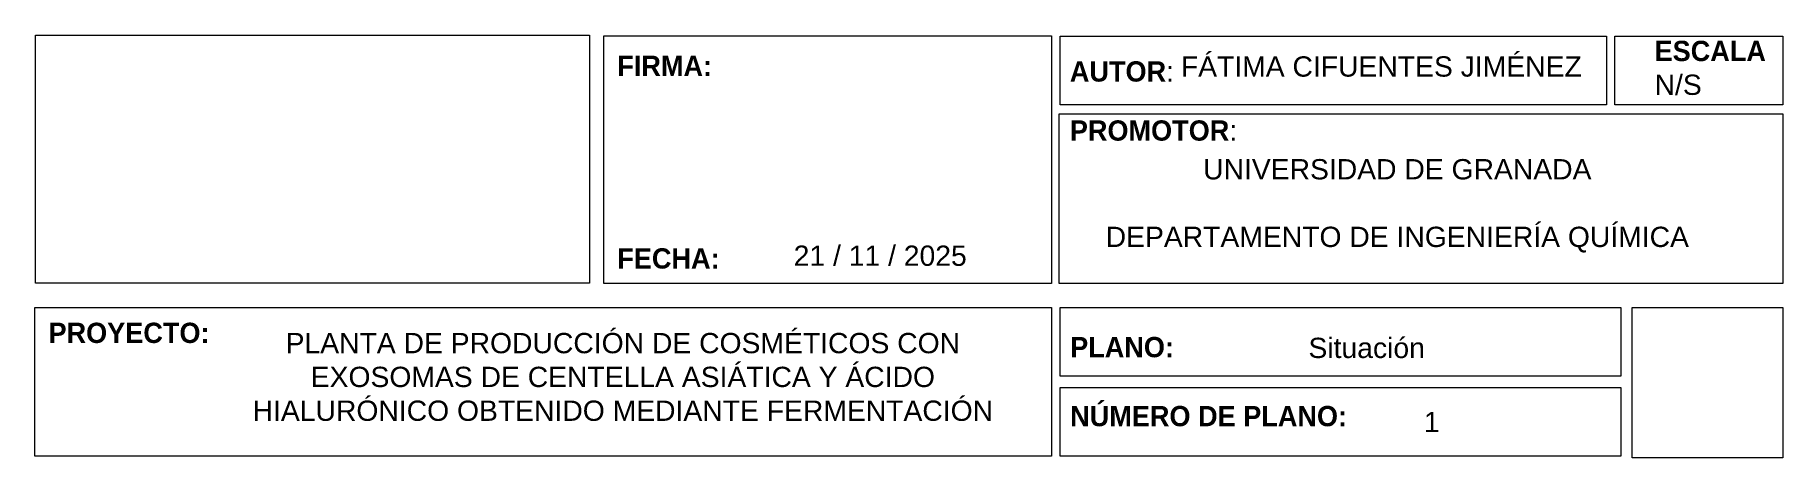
# Paper-space layout 'Situación' of a CAD drawing. Header units: inches, sheet in millimetres. Extents: x 10 to 410, y 10 to 291.
# Drawn here: x 287.8 to 397.1, y 22.4 to 48.8 of the extents above; entities that cross this region are included whole.
import ezdxf

# ---------------------------------------------------------------- set-up
doc = ezdxf.new("R2010")
doc.units = ezdxf.units.IN
doc.header["$LTSCALE"] = 5
doc.header["$MEASUREMENT"] = 0
doc.layers.add('11. LEYENDA', color=7, linetype='Continuous', lineweight=9)
doc.styles.get("Standard").update_dxf_attribs({"font": 'arial.ttf'})

psp = doc.layouts.new('Situación')

# ---------------------------------------------------------------- texts
at = {"layer": '11. LEYENDA', "ltscale": 0.05, "attachment_point": 1}
for s, width, insert, char_height in [('{\\fCascadia Code ExtraLight|b1|i0|c0|p49;ESCALA }\\PN/S', 10.0528, (389.05, 48.44), 1.2668), ('{\\fCascadia Code ExtraLight|b1|i0|c0|p49;FIRMA:}', 6.4045, (324.18, 47.51), 1.2668), ('{\\fCascadia Code ExtraLight|b1|i0|c0|p49;AUTOR}:', 6.4045, (352.48, 47.16), 1.2668), ('\\pxqc;FÁTIMA CIFUENTES JIMÉNEZ', 45.382, (349.27, 47.47), 1.2668), ('{\\fCascadia Code ExtraLight|b1|i0|c0|p49;PROMOTOR}:', 6.4045, (352.48, 43.47), 1.2668), ('\\pxqc;UNIVERSIDAD DE GRANADA\\P\\PDEPARTAMENTO DE INGENIERÍA QUÍMICA', 45.382, (350.27, 41.05), 1.2668), ('{\\fCascadia Code ExtraLight|b1|i0|c0|p49;FECHA:}', 6.4045, (324.18, 35.48), 1.2668), ('\\pxqc;21 / 11 / 2025', 39.167, (321.04, 35.65), 1.2668), ('{\\fCascadia Code ExtraLight|b1|i0|c0|p49;PROYECTO:}', 7.0624, (288.61, 30.83), 1.2668), ('\\pxqc;PLANTA DE PRODUCCIÓN DE COSMÉTICOS CON EXOSOMAS DE CENTELLA ASIÁTICA Y ÁCIDO HIALURÓNICO OBTENIDO MEDIANTE FERMENTACIÓN', 51.3381, (298.86, 30.19), 1.26685), ('{\\fCascadia Code ExtraLight|b1|i0|c0|p49;PLANO:}', 7.0624, (352.5, 29.94), 1.2668), ('\\pxqc;Situación', 28.5094, (356.79, 29.89), 1.2668), ('{\\fCascadia Code ExtraLight|b1|i0|c0|p49;NÚMERO DE PLANO:}', 20.1402, (352.5, 25.63), 1.2668), ('\\pxqc;   1', 39.167, (354.79, 25.26), 1.267)]:
    psp.add_mtext_dynamic_manual_height_columns(s, width=width, gutter_width=6.33, heights=[0], dxfattribs=dict(at, insert=insert, char_height=char_height))

# ---------------------------------------------------------------- linework, layer by layer
at = {"layer": '11. LEYENDA', "ltscale": 0.05}
for points in [[(322.44, 33.29), (287.79, 33.29), (287.79, 48.8), (322.44, 48.8)], [(323.34, 48.76), (351.34, 48.76), (351.34, 33.27), (323.34, 33.27)], [(351.87, 48.74), (386.04, 48.74), (386.04, 44.45), (351.87, 44.45)], [(386.56, 48.74), (397.08, 48.74), (397.08, 44.45), (386.56, 44.45)], [(351.82, 43.87), (397.08, 43.87), (397.08, 33.27), (351.82, 33.27)], [(287.76, 31.77), (351.33, 31.77), (351.33, 22.5), (287.76, 22.5)], [(351.87, 31.77), (386.94, 31.77), (386.94, 27.49), (351.87, 27.49)], [(387.64, 31.77), (397.08, 31.77), (397.08, 22.38), (387.64, 22.38)], [(351.87, 26.79), (386.94, 26.79), (386.94, 22.5), (351.87, 22.5)]]:
    psp.add_lwpolyline(points, close=True, dxfattribs=at)

psp.set_redraw_order([(e.dxf.handle, doc.entitydb.next_handle()) for e in psp.query("TEXT MTEXT ATTDEF DIMENSION ARC_DIMENSION")])  # texts and dimensions are drawn at this point

doc.saveas('drawing.dxf')
